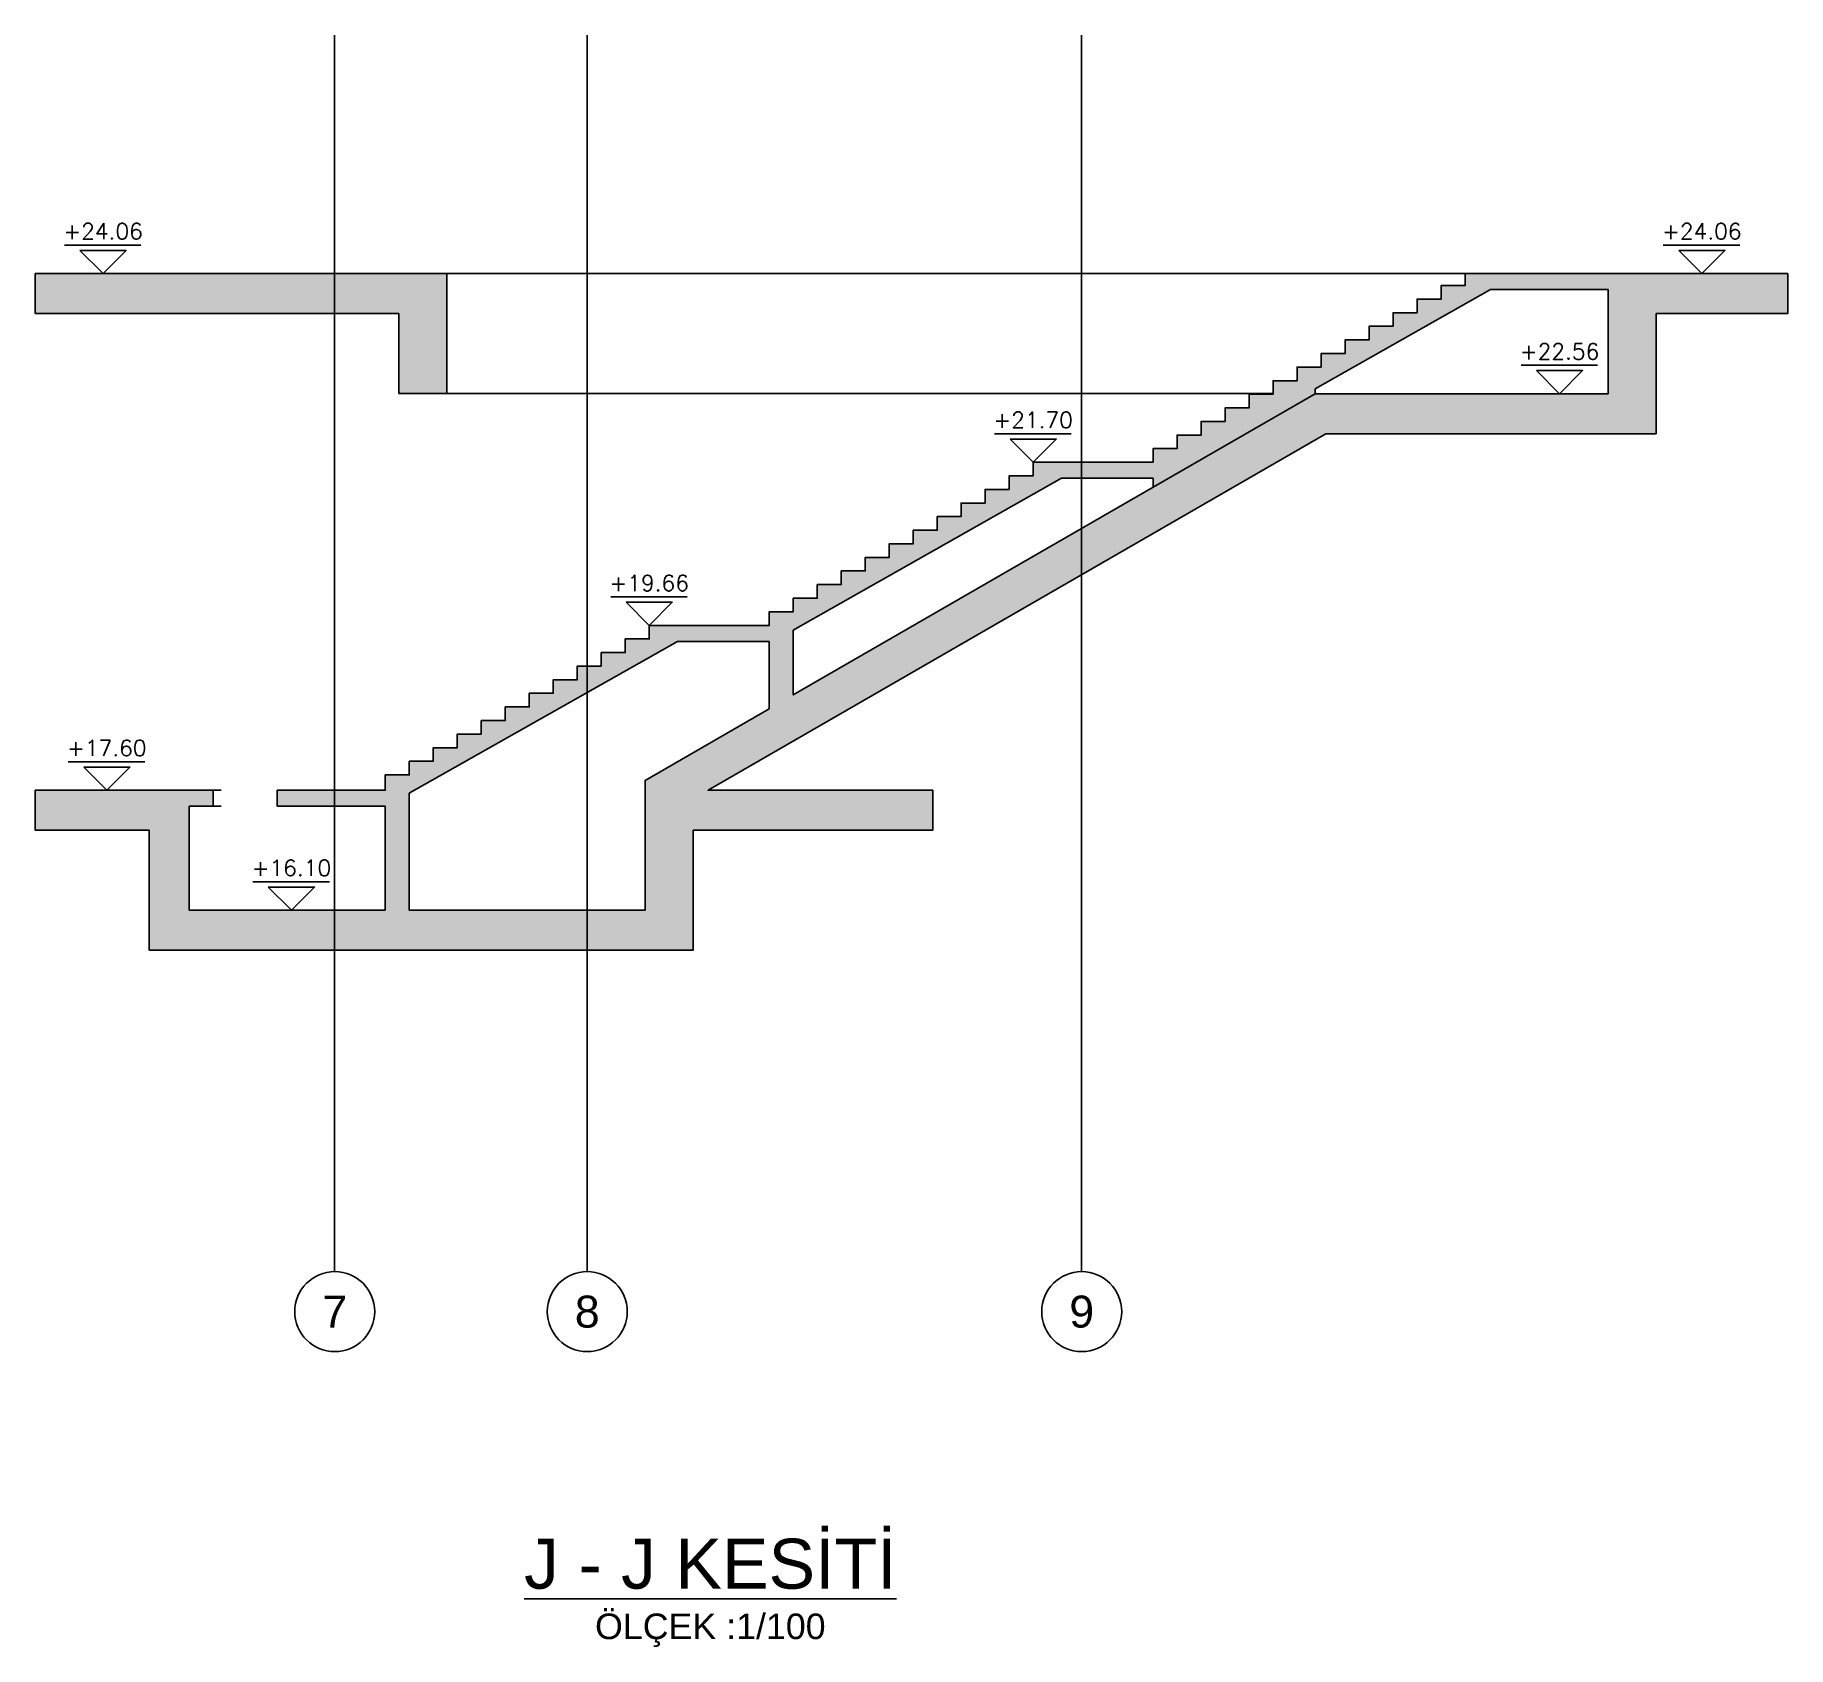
# Model space of a CAD drawing. Header units: millimetres. Extents: x 400392 to 401381, y 4543975 to 4544147.
# Drawn here: x 401309.22 to 401331.13, y 4544014.74 to 4544034.9 of the extents above; entities that cross this region are included whole.
import ezdxf
from ezdxf.enums import TextEntityAlignment as Align

# ---------------------------------------------------------------- set-up
doc = ezdxf.new("R2010")
doc.units = ezdxf.units.MM
for name, pattern in [('AKS', [3, 2.5, -0.25, 0, -0.25]), ('CIZGI', [0.4, 0.25, -0.15]), ('CONTINU', [0]), ('Dot', [4, 0, -4])]:
    doc.linetypes.add(name, pattern=pattern)
for name, color, linetype in [('aks prota', 2, 'AKS'), ('caks prota', 4, 'Continuous'), ('görünüş prota', 4, 'Continuous'), ('kesik prota', 2, 'CIZGI'), ('kesit prota', 1, 'Continuous'), ('kesit tarama prota', 252, 'Continuous'), ('kot prota', 4, 'Continuous'), ('PRT-CST-rc_level', 6, 'Continuous'), ('PRT-CST-rc_levermark', 4, 'Continuous'), ('t35 prota', 3, 'Continuous'), ('taks prota', 7, 'Continuous'), ('tplan prota', 7, 'Continuous')]:
    doc.layers.add(name, color=color, linetype=linetype)
doc.styles.add('Arial', font='Arial.ttf')
doc.styles.add('OLCU', font='romanstw.shx')
doc.styles.add('TAKS', font='Arial Unicode.ttf')

msp = doc.modelspace()

# ---------------------------------------------------------------- texts
at = {"layer": 't35 prota', "style": 'Arial'}
msp.add_text('ÖLÇEK :1/100', height=0.32, dxfattribs=at).set_placement((401317.661, 4544014.98), align=Align.MIDDLE)
at = {"layer": 'taks prota', "style": 'TAKS'}
for s, p in [('7', (401312.966, 4544018.931)), ('8', (401316.122, 4544018.931)), ('9', (401322.304, 4544018.931))]:
    msp.add_text(s, height=0.4, dxfattribs=at).set_placement(p, align=Align.MIDDLE_CENTER)
at = {"layer": 'tplan prota', "style": 'Arial'}
msp.add_text('%%UJ - J KESİTİ', height=0.625, dxfattribs=at).set_placement((401317.661, 4544015.855), align=Align.MIDDLE)

# ---------------------------------------------------------------- blocks, each defined once
blk = doc.blocks.new('KOTK5')
at = {"layer": 'PRT-CST-rc_levermark'}
blk.add_line((216.7, 160), (-213.3, 160), dxfattribs=at)
blk.add_lwpolyline([(130, 130), (-130, 130), (0, 0)], close=True, dxfattribs=at)
at = {"layer": 'PRT-CST-rc_level', "style": 'OLCU'}
blk.add_attdef('000.00', text='', height=90, dxfattribs=at).set_placement((0, 193.1), align=Align.CENTER)

# ---------------------------------------------------------------- hatches: boundary and pattern name
at = {"layer": 'kesit tarama prota'}
h = msp.add_hatch(color=256, dxfattribs=at)
h.dxf.hatch_style = 1
h.paths.add_polyline_path([(401314.367, 4544031.914), (401309.219, 4544031.914), (401309.219, 4544031.414), (401313.767, 4544031.414), (401313.767, 4544030.414), (401314.367, 4544030.414)])
h = msp.add_hatch(color=256, dxfattribs=at)
h.dxf.hatch_style = 1
h.paths.add_polyline_path([(401329.485, 4544031.414), (401331.133, 4544031.414), (401331.133, 4544031.914), (401327.097, 4544031.914), (401327.097, 4544031.764), (401326.797, 4544031.764), (401326.797, 4544031.594), (401326.497, 4544031.594), (401326.497, 4544031.424), (401326.197, 4544031.424), (401326.197, 4544031.254), (401325.897, 4544031.254), (401325.897, 4544031.084), (401325.597, 4544031.084), (401325.597, 4544030.914), (401325.297, 4544030.914), (401325.297, 4544030.744), (401324.997, 4544030.744), (401324.997, 4544030.574), (401324.697, 4544030.574), (401324.697, 4544030.404), (401324.397, 4544030.404), (401324.397, 4544030.234), (401324.097, 4544030.234), (401324.097, 4544030.064), (401323.797, 4544030.064), (401323.797, 4544029.894), (401323.497, 4544029.894), (401323.497, 4544029.724), (401323.197, 4544029.724), (401323.197, 4544029.554), (401321.697, 4544029.554), (401321.697, 4544029.384), (401321.397, 4544029.384), (401321.397, 4544029.214), (401321.097, 4544029.214), (401321.097, 4544029.044), (401320.797, 4544029.044), (401320.797, 4544028.874), (401320.497, 4544028.874), (401320.497, 4544028.704), (401320.197, 4544028.704), (401320.197, 4544028.534), (401319.897, 4544028.534), (401319.897, 4544028.364), (401319.597, 4544028.364), (401319.597, 4544028.194), (401319.297, 4544028.194), (401319.297, 4544028.024), (401318.997, 4544028.024), (401318.997, 4544027.854), (401318.697, 4544027.854), (401318.697, 4544027.684), (401318.397, 4544027.684), (401318.397, 4544027.514), (401316.897, 4544027.514), (401316.897, 4544027.344), (401316.597, 4544027.344), (401316.597, 4544027.174), (401316.297, 4544027.174), (401316.297, 4544027.004), (401315.997, 4544027.004), (401315.997, 4544026.834), (401315.697, 4544026.834), (401315.697, 4544026.664), (401315.397, 4544026.664), (401315.397, 4544026.494), (401315.097, 4544026.494), (401315.097, 4544026.324), (401314.797, 4544026.324), (401314.797, 4544026.154), (401314.497, 4544026.154), (401314.497, 4544025.984), (401314.197, 4544025.984), (401314.197, 4544025.814), (401313.897, 4544025.814), (401313.897, 4544025.644), (401313.597, 4544025.644), (401313.597, 4544025.451), (401312.246, 4544025.451), (401312.246, 4544025.251), (401313.597, 4544025.251), (401313.597, 4544023.951), (401311.146, 4544023.951), (401311.146, 4544025.251), (401311.446, 4544025.251), (401311.446, 4544025.451), (401309.219, 4544025.451), (401309.219, 4544024.951), (401310.646, 4544024.951), (401310.646, 4544023.451), (401317.446, 4544023.451), (401317.446, 4544024.151), (401316.846, 4544024.151), (401316.846, 4544023.951), (401313.897, 4544023.951), (401313.897, 4544025.414), (401317.25, 4544027.314), (401318.397, 4544027.314), (401318.397, 4544026.47), (401316.846, 4544025.574), (401316.846, 4544024.151), (401317.446, 4544024.151), (401317.446, 4544024.951), (401320.442, 4544024.951), (401320.442, 4544025.451), (401317.632, 4544025.451), (401325.357, 4544029.911), (401329.485, 4544029.911)])
h.paths.add_polyline_path([(401325.223, 4544030.411), (401325.223, 4544030.472), (401327.414, 4544031.714), (401328.885, 4544031.714), (401328.885, 4544030.411)], flags=16)
h.paths.add_polyline_path([(401323.197, 4544029.354), (401323.197, 4544029.241), (401318.697, 4544026.643), (401318.697, 4544027.454), (401322.05, 4544029.354)], flags=16)

# ---------------------------------------------------------------- linework, layer by layer
at = {"layer": 'aks prota', "ltscale": 10}
for p, q in [((401312.963, 4544019.431), (401312.963, 4544034.897)), ((401316.123, 4544019.431), (401316.123, 4544034.897)), ((401322.302, 4544019.431), (401322.302, 4544034.897))]:
    msp.add_line(p, q, dxfattribs=at)
at = {"layer": 'caks prota', "ltscale": 0.05}
for centre in [(401312.966, 4544018.931), (401316.122, 4544018.931), (401322.304, 4544018.931)]:
    msp.add_circle(centre, 0.5, dxfattribs=at)
at = {"layer": 'görünüş prota'}
for points in [[(401314.367, 4544031.914), (401327.097, 4544031.914)], [(401314.367, 4544030.414), (401324.697, 4544030.414)]]:
    msp.add_lwpolyline(points, dxfattribs=at)
at = {"layer": 'görünüş prota', "color": 4, "linetype": 'Dot'}
for points in [[(401311.446, 4544025.451), (401312.246, 4544025.451)], [(401311.446, 4544025.251), (401312.246, 4544025.251)]]:
    msp.add_lwpolyline(points, dxfattribs=at)
at = {"layer": 'kesik prota', "ltscale": 10}
for points in [[(401309.219, 4544031.914), (401309.219, 4544031.414)], [(401331.133, 4544031.914), (401331.133, 4544031.414)], [(401323.197, 4544029.241), (401325.223, 4544030.411)], [(401309.219, 4544025.451), (401309.219, 4544024.951)], [(401320.442, 4544025.451), (401320.442, 4544024.951)]]:
    msp.add_lwpolyline(points, dxfattribs=at)
at = {"layer": 'kesit prota'}
for p, q in [((401314.367, 4544030.414), (401314.367, 4544031.914)), ((401313.767, 4544030.414), (401313.767, 4544031.414))]:
    msp.add_line(p, q, dxfattribs=at)
for points in [[(401314.367, 4544031.914), (401309.219, 4544031.914)], [(401331.133, 4544031.914), (401327.097, 4544031.914), (401327.097, 4544031.764), (401326.797, 4544031.764), (401326.797, 4544031.594), (401326.497, 4544031.594), (401326.497, 4544031.424), (401326.197, 4544031.424), (401326.197, 4544031.254), (401325.897, 4544031.254), (401325.897, 4544031.084), (401325.597, 4544031.084), (401325.597, 4544030.914), (401325.297, 4544030.914), (401325.297, 4544030.744), (401324.997, 4544030.744), (401324.997, 4544030.574), (401324.697, 4544030.574), (401324.697, 4544030.404), (401324.397, 4544030.404), (401324.397, 4544030.234), (401324.097, 4544030.234), (401324.097, 4544030.064), (401323.797, 4544030.064), (401323.797, 4544029.894), (401323.497, 4544029.894), (401323.497, 4544029.724), (401323.197, 4544029.724), (401323.197, 4544029.554), (401321.697, 4544029.554), (401321.697, 4544029.384), (401321.397, 4544029.384), (401321.397, 4544029.214), (401321.097, 4544029.214), (401321.097, 4544029.044), (401320.797, 4544029.044), (401320.797, 4544028.874), (401320.497, 4544028.874), (401320.497, 4544028.704), (401320.197, 4544028.704), (401320.197, 4544028.534), (401319.897, 4544028.534), (401319.897, 4544028.364), (401319.597, 4544028.364), (401319.597, 4544028.194), (401319.297, 4544028.194), (401319.297, 4544028.024), (401318.997, 4544028.024), (401318.997, 4544027.854), (401318.697, 4544027.854), (401318.697, 4544027.684), (401318.397, 4544027.684), (401318.397, 4544027.514), (401316.897, 4544027.514), (401316.897, 4544027.344), (401316.597, 4544027.344), (401316.597, 4544027.174), (401316.297, 4544027.174), (401316.297, 4544027.004), (401315.997, 4544027.004), (401315.997, 4544026.834), (401315.697, 4544026.834), (401315.697, 4544026.664), (401315.397, 4544026.664), (401315.397, 4544026.494), (401315.097, 4544026.494), (401315.097, 4544026.324), (401314.797, 4544026.324), (401314.797, 4544026.154), (401314.497, 4544026.154), (401314.497, 4544025.984), (401314.197, 4544025.984), (401314.197, 4544025.814), (401313.897, 4544025.814), (401313.897, 4544025.644), (401313.597, 4544025.644), (401313.597, 4544025.451), (401312.246, 4544025.451), (401312.246, 4544025.251), (401313.597, 4544025.251), (401313.597, 4544023.951)], [(401313.767, 4544031.414), (401309.219, 4544031.414)], [(401331.133, 4544031.414), (401329.485, 4544031.414), (401329.485, 4544029.911), (401325.357, 4544029.911), (401317.632, 4544025.451), (401320.442, 4544025.451)], [(401314.367, 4544030.414), (401313.767, 4544030.414)], [(401313.594, 4544023.951), (401311.146, 4544023.951), (401311.146, 4544025.251), (401311.446, 4544025.251), (401311.446, 4544025.451), (401309.219, 4544025.451)], [(401309.219, 4544024.951), (401310.646, 4544024.951), (401310.646, 4544023.451), (401317.446, 4544023.451), (401317.446, 4544024.951), (401320.442, 4544024.951)]]:
    msp.add_lwpolyline(points, dxfattribs=at)
for points in [[(401325.223, 4544030.472), (401327.414, 4544031.714), (401328.885, 4544031.714), (401328.885, 4544030.411), (401325.223, 4544030.411)], [(401318.697, 4544027.454), (401322.05, 4544029.354), (401323.197, 4544029.354), (401323.197, 4544029.241), (401318.697, 4544026.643)], [(401318.397, 4544027.314), (401318.397, 4544026.47), (401316.846, 4544025.574), (401316.846, 4544023.951), (401313.897, 4544023.951), (401313.897, 4544025.414), (401317.25, 4544027.314)]]:
    msp.add_lwpolyline(points, close=True, dxfattribs=at)

# ---------------------------------------------------------------- block references
at = {"layer": 'kot prota', "linetype": 'CONTINU', "ltscale": 0.1}
ref = msp.add_blockref('KOTK5', (401310.069, 4544031.914), dxfattribs=dict(at, xscale=-0.002222222222222222, yscale=0.002222222222222222, zscale=0.002222222222222222, rotation=359.9999999999036))
ref.add_attrib('000.00', '+24.06', dxfattribs={"layer": 'PRT-CST-rc_level', "height": 0.2, "style": 'OLCU'}).set_placement((401310.069, 4544032.343), align=Align.CENTER)
ref = msp.add_blockref('KOTK5', (401330.057, 4544031.914), dxfattribs=dict(at, xscale=-0.002222222222222222, yscale=0.002222222222222222, zscale=0.002222222222222222, rotation=359.9999999999036))
ref.add_attrib('000.00', '+24.06', dxfattribs={"layer": 'PRT-CST-rc_level', "height": 0.2, "style": 'OLCU'}).set_placement((401330.057, 4544032.343), align=Align.CENTER)
ref = msp.add_blockref('KOTK5', (401328.278, 4544030.411), dxfattribs=dict(at, xscale=-0.002222222222222222, yscale=0.002222222222222222, zscale=0.002222222222222222, rotation=359.9999999999036))
ref.add_attrib('000.00', '+22.56', dxfattribs={"layer": 'PRT-CST-rc_level', "height": 0.2, "style": 'OLCU'}).set_placement((401328.278, 4544030.84), align=Align.CENTER)
ref = msp.add_blockref('KOTK5', (401321.697, 4544029.554), dxfattribs=dict(at, xscale=-0.002222222222222222, yscale=0.002222222222222222, zscale=0.002222222222222222, rotation=359.9999999999036))
ref.add_attrib('000.00', '+21.70', dxfattribs={"layer": 'PRT-CST-rc_level', "height": 0.2, "style": 'OLCU'}).set_placement((401321.697, 4544029.983), align=Align.CENTER)
ref = msp.add_blockref('KOTK5', (401316.897, 4544027.514), dxfattribs=dict(at, xscale=-0.002222222222222222, yscale=0.002222222222222222, zscale=0.002222222222222222, rotation=359.9999999999036))
ref.add_attrib('000.00', '+19.66', dxfattribs={"layer": 'PRT-CST-rc_level', "height": 0.2, "style": 'OLCU'}).set_placement((401316.897, 4544027.943), align=Align.CENTER)
ref = msp.add_blockref('KOTK5', (401310.116, 4544025.451), dxfattribs=dict(at, xscale=-0.002222222222222222, yscale=0.002222222222222222, zscale=0.002222222222222222, rotation=359.9999999999036))
ref.add_attrib('000.00', '+17.60', dxfattribs={"layer": 'PRT-CST-rc_level', "height": 0.2, "style": 'OLCU'}).set_placement((401310.116, 4544025.88), align=Align.CENTER)
ref = msp.add_blockref('KOTK5', (401312.424, 4544023.951), dxfattribs=dict(at, xscale=-0.002222222222222222, yscale=0.002222222222222222, zscale=0.002222222222222222, rotation=359.9999999999036))
ref.add_attrib('000.00', '+16.10', dxfattribs={"layer": 'PRT-CST-rc_level', "height": 0.2, "style": 'OLCU'}).set_placement((401312.424, 4544024.38), align=Align.CENTER)

msp.set_redraw_order([(e.dxf.handle, doc.entitydb.next_handle()) for e in msp.query("TEXT MTEXT ATTDEF DIMENSION ARC_DIMENSION")])  # texts and dimensions are drawn at this point

doc.saveas('drawing.dxf')
